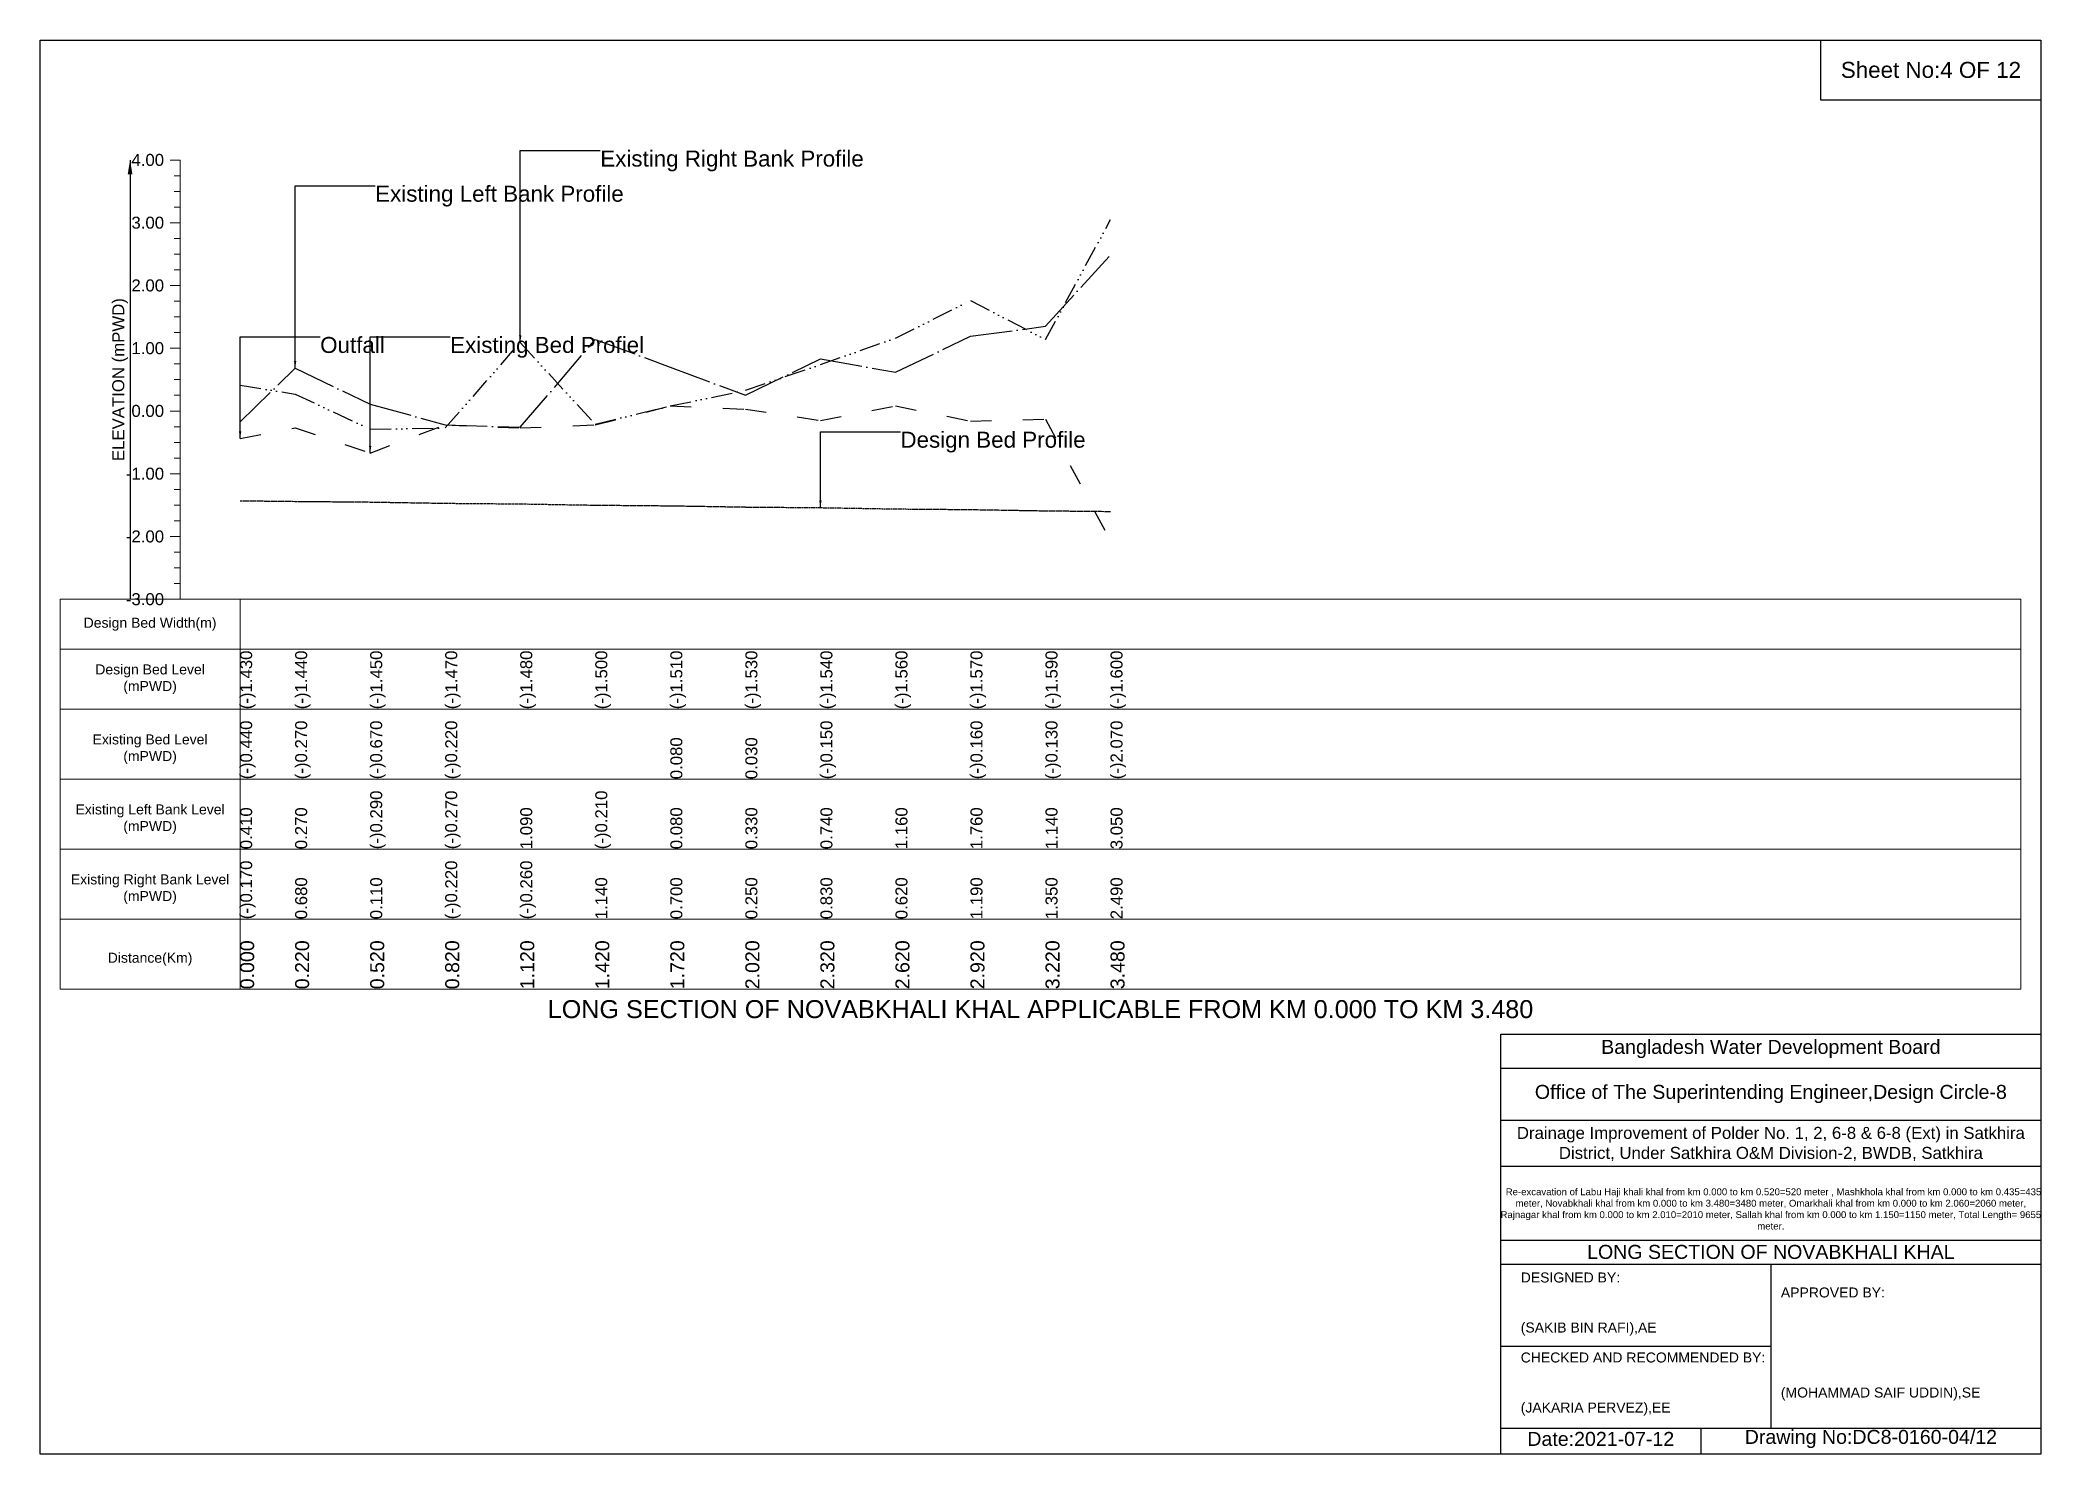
# Model space of a CAD drawing. Header units: inches. Extents: x 91000 to 648000, y -5656 to 141.
# Drawn here: x 280000 to 288000, y -5656 to 0 of the extents above; entities that cross this region are included whole.
import ezdxf

# ---------------------------------------------------------------- set-up
doc = ezdxf.new("R2010")
doc.units = ezdxf.units.IN
doc.header["$LTSCALE"] = 7
doc.header["$MEASUREMENT"] = 0
for name, pattern in [('ACAD_ISO03W100', [30, 12, -18]), ('ACAD_ISO04W100', [30, 24, -3, 0, -3]), ('ACAD_ISO14W100', [24, 12, -3, 0, -3, 0, -3, 0, -3]), ('CENTER', [2, 1.25, -0.25, 0.25, -0.25])]:
    doc.linetypes.add(name, pattern=pattern)
for name, color, linetype, lineweight in [('Design Bed Level Long Section', 7, 'CENTER', 25), ('Existing Bed Level for Long Section', 7, 'ACAD_ISO03W100', 25), ('Existing Left Bank of Long section', 7, 'ACAD_ISO04W100', 25), ('Existing Right Bank of Long Section', 7, 'ACAD_ISO14W100', 25), ('Long Section Border', 7, 'Continuous', 9), ('Long Section Labels', 7, 'Continuous', 9), ('Vscale for Long Section', 7, 'Continuous', 9)]:
    doc.layers.add(name, color=color, linetype=linetype, lineweight=lineweight)
doc.styles.get("Standard").update_dxf_attribs({"font": 'arial.ttf'})
doc.dimstyles.get("Standard").update_dxf_attribs({"dimtxt": 0.18, "dimasz": 0.18, "dimexe": 0.18, "dimexo": 0.0625, "dimgap": 0.09, "dimtad": 0, "dimtih": 1, "dimtoh": 1, "dimdec": 4, "dimzin": 0, "dimdsep": 46, "dimtxsty": 'Standard', "dimcen": 0.09, "dimadec": 0, "dimazin": 0, "dimtfac": 1, "dimtdec": 4, "dimtofl": 0, "dimtmove": 0, "dimatfit": 3, "dimfxl": 1, "dimtolj": 1, "dimtzin": 0, "dimarcsym": 0})

msp = doc.modelspace()

# ---------------------------------------------------------------- texts
at = {"attachment_point": 5}
for s, insert, char_height in [('Sheet No:4 OF 12', (287560, -120), 64), ('Bangladesh Water Development Board', (286920, -4036), 56), ('Office of The Superintending Engineer,Design Circle-8', (286920, -4216), 56)]:
    msp.add_mtext(s, dxfattribs=dict(at, insert=insert, char_height=char_height))
for s, insert, char_height, width, attachment_point in [('Drainage Improvement of Polder No. 1, 2, 6-8 & 6-8 (Ext) in Satkhira District, Under Satkhira O&M Division-2, BWDB, Satkhira', (286920, -4416), 48, 2240, 5), ('  Re-excavation of Labu Haji khali khal from km 0.000 to km 0.520=520 meter , Mashkhola khal from km 0.000 to km 0.435=435 meter, Novabkhali khal from km 0.000 to km 3.480=3480 meter, Omarkhali khal from km 0.000 to km 2.060=2060 meter, Rajnagar khal from km 0.000 to km 2.010=2010 meter, Sallah khal from km 0.000 to km 1.150=1150 meter, Total Length= 9655 meter. ', (286920, -4676), 27.4148, 2160, 5), ('LONG SECTION OF NOVABKHALI KHAL', (286920, -4848), 56, 2240, 5), ('DESIGNED BY:^J^J^J(SAKIB BIN RAFI),AE', (285920, -5056), 40, 1120, 4), ('APPROVED BY:^J^J^J^J^J^J(MOHAMMAD SAIF UDDIN),SE', (286960, -5216), 40, 1120, 4), ('CHECKED AND RECOMMENDED BY:^J^J^J(JAKARIA PERVEZ),EE', (285920, -5376), 40, 1120, 4), ('Date:2021-07-12', (286240, -5596), 56, 1120, 5), ('Drawing No:DC8-0160-04/12', (287320, -5596), 56, 1760, 5)]:
    msp.add_mtext(s, dxfattribs=dict(insert=insert, char_height=char_height, width=width, attachment_point=attachment_point))
at = {"layer": 'Long Section Border', "attachment_point": 5}
for s, insert, char_height in [('Design Bed Width(m)', (280440, -2337), 40), ('Design Bed Level^J(mPWD)', (280440, -2557), 40), ('Existing Bed Level^J(mPWD)', (280440, -2837), 40), ('Existing Left Bank Level^J(mPWD)', (280440, -3117), 40), ('Existing Right Bank Level^J(mPWD)', (280440, -3397), 40), ('Distance(Km)', (280440, -3677), 40), ('LONG SECTION OF NOVABKHALI KHAL APPLICABLE FROM KM 0.000 TO KM 3.480', (284000, -3877), 72)]:
    msp.add_mtext(s, dxfattribs=dict(at, insert=insert, char_height=char_height))
at = {"layer": 'Long Section Labels', "char_height": 64, "attachment_point": 1}
for s, insert in [('Existing Right Bank Profile', (282240, -442.3)), ('Existing Left Bank Profile', (281340, -582.9)), ('Outfall', (281120, -1187.8)), ('Existing Bed Profiel', (281640, -1187.8)), ('Design Bed Profile', (283440, -1566.8))]:
    msp.add_mtext(s, dxfattribs=dict(at, insert=insert))
at = {"layer": 'Vscale for Long Section', "char_height": 48, "attachment_point": 6}
for s, insert in [('4.00', (280496, -480)), ('3.00', (280496, -731)), ('2.00', (280496, -982)), ('1.00', (280496, -1233)), ('0.00', (280496, -1484)), ('-1.00', (280496, -1735)), ('-2.00', (280496, -1986)), ('-3.00', (280496, -2237))]:
    msp.add_mtext(s, dxfattribs=dict(at, insert=insert))
at = {"layer": 'Vscale for Long Section', "rotation": 90}
for s, insert, char_height, attachment_point in [('ELEVATION (mPWD)', (280320, -1358.5), 48, 5), ('(-)1.430', (280800, -2677), 48, 1), ('(-)1.440', (281020, -2677), 48, 1), ('(-)1.450', (281320, -2677), 48, 1), ('(-)1.470', (281620, -2677), 48, 1), ('(-)1.480', (281920, -2677), 48, 1), ('(-)1.500', (282220, -2677), 48, 1), ('(-)1.510', (282520, -2677), 48, 1), ('(-)1.530', (282820, -2677), 48, 1), ('(-)1.540', (283120, -2677), 48, 1), ('(-)1.560', (283420, -2677), 48, 1), ('(-)1.570', (283720, -2677), 48, 1), ('(-)1.590', (284020, -2677), 48, 1), ('(-)1.600', (284280, -2677), 48, 1), ('(-)0.440', (280800, -2957), 48, 1), ('(-)0.270', (281020, -2957), 48, 1), ('(-)0.270', (281020, -2957), 48, 1), ('(-)0.670', (281320, -2957), 48, 1), ('(-)0.220', (281620, -2957), 48, 1), ('(-)0.220', (281620, -2957), 48, 1), ('0.080', (282520, -2957), 48, 1), ('0.080', (282520, -2957), 48, 1), ('0.030', (282820, -2957), 48, 1), ('(-)0.150', (283120, -2957), 48, 1), ('(-)0.160', (283720, -2957), 48, 1), ('(-)0.130', (284020, -2957), 48, 1), ('(-)2.070', (284280, -2957), 48, 1), ('(-)0.290', (281320, -3237), 48, 1), ('(-)0.270', (281620, -3237), 48, 1), ('(-)0.210', (282220, -3237), 48, 1), ('0.410', (280800, -3237), 48, 1), ('0.270', (281020, -3237), 48, 1), ('1.090', (281920, -3237), 48, 1), ('0.080', (282520, -3237), 48, 1), ('0.330', (282820, -3237), 48, 1), ('0.740', (283120, -3237), 48, 1), ('1.160', (283420, -3237), 48, 1), ('1.760', (283720, -3237), 48, 1), ('1.140', (284020, -3237), 48, 1), ('3.050', (284280, -3237), 48, 1), ('(-)0.170', (280800, -3517), 48, 1), ('0.680', (281020, -3517), 48, 1), ('0.110', (281320, -3517), 48, 1), ('(-)0.220', (281620, -3517), 48, 1), ('(-)0.260', (281920, -3517), 48, 1), ('1.140', (282220, -3517), 48, 1), ('0.700', (282520, -3517), 48, 1), ('0.250', (282820, -3517), 48, 1), ('0.830', (283120, -3517), 48, 1), ('0.620', (283420, -3517), 48, 1), ('1.190', (283720, -3517), 48, 1), ('1.350', (284020, -3517), 48, 1), ('2.490', (284280, -3517), 48, 1), ('0.000', (280800, -3797), 56, 1), ('0.220', (281020, -3797), 56, 1), ('0.520', (281320, -3797), 56, 1), ('0.820', (281620, -3797), 56, 1), ('1.120', (281920, -3797), 56, 1), ('1.420', (282220, -3797), 56, 1), ('1.720', (282520, -3797), 56, 1), ('2.020', (282820, -3797), 56, 1), ('2.320', (283120, -3797), 56, 1), ('2.620', (283420, -3797), 56, 1), ('2.920', (283720, -3797), 56, 1), ('3.220', (284020, -3797), 56, 1), ('3.480', (284280, -3797), 56, 1)]:
    msp.add_mtext(s, dxfattribs=dict(at, insert=insert, char_height=char_height, attachment_point=attachment_point))

# ---------------------------------------------------------------- linework, layer by layer
for points in [[(280000, 0), (288000, 0), (288000, -5656), (280000, -5656)], [(287120, 0), (288000, 0), (288000, -240), (287120, -240)]]:
    msp.add_lwpolyline(points, close=True)
for points in [[(285840, -5656), (285840, -3976), (288000, -3976)], [(285840, -4112), (288000, -4112)], [(285840, -4320), (288000, -4320)], [(285840, -4504), (288000, -4504)], [(285840, -4800), (288000, -4800)], [(285840, -4896), (288000, -4896)], [(286920, -4896), (286920, -5552)], [(285840, -5224), (286920, -5224)], [(285840, -5552), (288000, -5552)], [(286640, -5552), (286640, -5656)]]:
    msp.add_lwpolyline(points)
at = {"layer": 'Design Bed Level Long Section'}
msp.add_lwpolyline([(280800, -1842.9), (281020, -1845.4), (281320, -1848), (281620, -1853), (281920, -1855.5), (282220, -1860.5), (282520, -1863), (282820, -1868), (283120, -1870.5), (283420, -1875.6), (283720, -1878.1), (284020, -1883.1), (284280, -1885.6)], dxfattribs=at)
at = {"layer": 'Existing Bed Level for Long Section'}
msp.add_lwpolyline([(280800, -1594.4), (281020, -1551.8), (281320, -1652.2), (281620, -1539.2), (281920, -1551.8), (282220, -1539.2), (282520, -1463.9), (282820, -1476.5), (283120, -1521.7), (283420, -1463.9), (283720, -1524.2), (284020, -1516.6), (284280, -2003.6)], dxfattribs=at)
at = {"layer": 'Existing Left Bank of Long section'}
msp.add_lwpolyline([(280800, -1526.7), (281020, -1313.3), (281320, -1456.4), (281620, -1539.2), (281920, -1549.3), (282220, -1197.9), (282520, -1308.3), (282820, -1421.2), (283120, -1275.7), (283420, -1328.4), (283720, -1185.3), (284020, -1145.2), (284280, -859)], dxfattribs=at)
at = {"layer": 'Existing Right Bank of Long Section'}
msp.add_lwpolyline([(280800, -1381.1), (281020, -1416.2), (281320, -1556.8), (281620, -1551.8), (281920, -1210.4), (282220, -1536.7), (282520, -1463.9), (282820, -1401.2), (283120, -1298.3), (283420, -1192.8), (283720, -1042.2), (284020, -1197.9), (284280, -718.5)], dxfattribs=at)
at = {"layer": 'Long Section Border'}
msp.add_lwpolyline([(280080, -2237), (287920, -2237), (287920, -3797), (280080, -3797)], close=True, dxfattribs=at)
for points in [[(280800, -2237), (280800, -3797)], [(280080, -2437), (287920, -2437)], [(280080, -2677), (287920, -2677)], [(280080, -2957), (287920, -2957)], [(280080, -3237), (287920, -3237)], [(280080, -3517), (287920, -3517)]]:
    msp.add_lwpolyline(points, dxfattribs=at)
at = {"layer": 'Vscale for Long Section'}
for points in [[(280560, -480), (280520, -480)], [(280560, -2237), (280560, -1986), (280560, -1735), (280560, -1484), (280560, -1233), (280560, -982), (280560, -731), (280560, -480)], [(280560, -542.8), (280536, -542.8)], [(280560, -605.5), (280536, -605.5)], [(280560, -668.2), (280536, -668.2)], [(280560, -731), (280520, -731)], [(280560, -793.8), (280536, -793.8)], [(280560, -856.5), (280536, -856.5)], [(280560, -919.2), (280536, -919.2)], [(280560, -982), (280520, -982)], [(280560, -1044.8), (280536, -1044.8)], [(280560, -1107.5), (280536, -1107.5)], [(280560, -1170.2), (280536, -1170.2)], [(280560, -1233), (280520, -1233)], [(280560, -1295.8), (280536, -1295.8)], [(280560, -1358.5), (280536, -1358.5)], [(280560, -1421.2), (280536, -1421.2)], [(280560, -1484), (280520, -1484)], [(280560, -1546.8), (280536, -1546.8)], [(280560, -1609.5), (280536, -1609.5)], [(280560, -1672.2), (280536, -1672.2)], [(280560, -1735), (280520, -1735)], [(280560, -1797.8), (280536, -1797.8)], [(280560, -1860.5), (280536, -1860.5)], [(280560, -1986), (280520, -1986)], [(280560, -1923.2), (280536, -1923.2)], [(280560, -2048.8), (280536, -2048.8)], [(280560, -2111.5), (280536, -2111.5)], [(280560, -2237), (280520, -2237)], [(280560, -2174.2), (280536, -2174.2)]]:
    msp.add_lwpolyline(points, dxfattribs=at)

msp.set_redraw_order([(e.dxf.handle, doc.entitydb.next_handle()) for e in msp.query("TEXT MTEXT ATTDEF DIMENSION ARC_DIMENSION")])  # texts and dimensions are drawn at this point

# ---------------------------------------------------------------- leaders
at = {"layer": 'Long Section Labels', "annotation_type": 0, "has_hookline": 1, "hookline_direction": 0}
for points, text_width in [([(281920, -1210.4), (281920, -442.3), (282239.9, -442.3)], 1042.7), ([(281020, -1313.3), (281020, -582.9), (281339.9, -582.9)], 983.1), ([(280800, -1594.4), (280800, -1187.8), (281119.9, -1187.8)], 247.8), ([(281320, -1652.2), (281320, -1187.8), (281639.9, -1187.8)], 761.9), ([(283120, -1870.5), (283120, -1566.8), (283439.9, -1566.8)], 729.9)]:
    msp.add_leader(points, dimstyle='Standard', override={"dimasz": 28.8}, dxfattribs=dict(at, text_width=text_width))
at = {"layer": 'Vscale for Long Section'}
msp.add_leader([(280360, -480), (280360, -2237)], dimstyle='Standard', override={"dimasz": 57.6}, dxfattribs=at)

doc.saveas('drawing.dxf')
